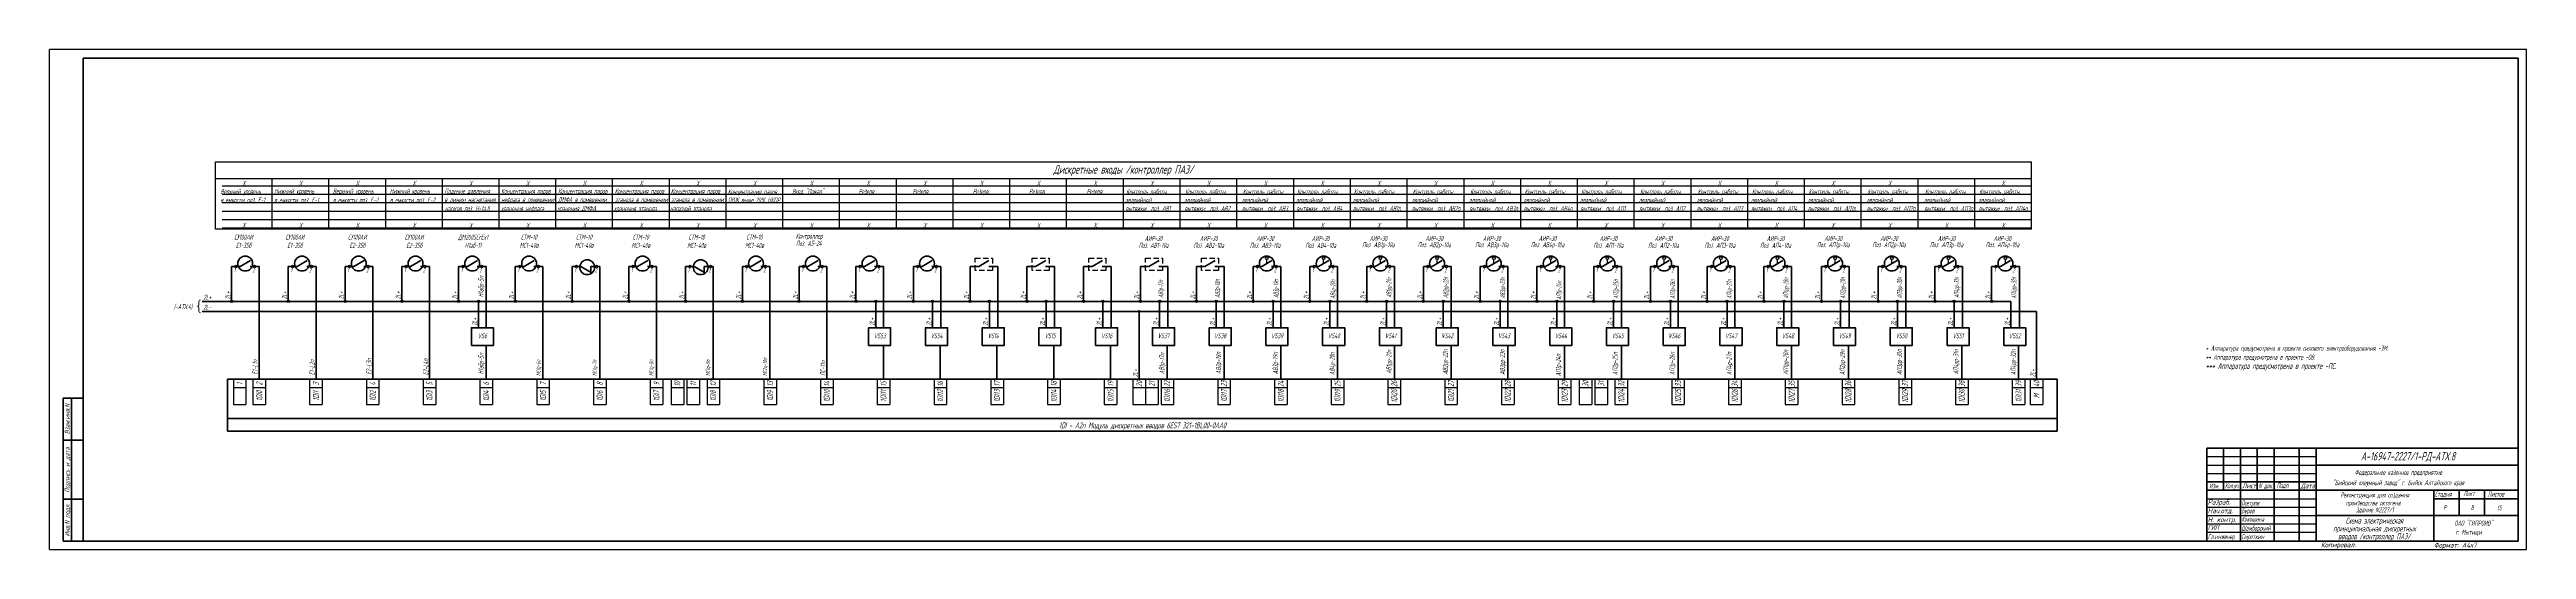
# Model space of a CAD drawing. Header units: millimetres. Extents: x -338 to 6826, y -8218 to 3153.
# Drawn here: x 2037 to 3509, y -1606 to -1309 of the extents above; entities that cross this region are included whole.
import ezdxf
from ezdxf.enums import TextEntityAlignment as Align

# ---------------------------------------------------------------- set-up
doc = ezdxf.new("R2010")
doc.units = ezdxf.units.MM
doc.linetypes.add('невидимая2', pattern=[4.7625, 3.175, -1.5875])
doc.layers.get('Defpoints').update_dxf_attribs({"color": 251})
for name, color, linetype, lineweight in [('Обводка', 6, 'Continuous', 25), ('Рамка толстая', 7, 'Continuous', 60), ('Рамка тонкая', 5, 'Continuous', 25), ('Текст_КИП', 2, 'Continuous', 25), ('Толст.рамка', 7, 'Continuous', 60), ('Тонкая', 5, 'Continuous', 20)]:
    doc.layers.add(name, color=color, linetype=linetype, lineweight=lineweight)
doc.layers.add('ТЕКСТ', color=2, linetype='Continuous')
doc.styles.add('Simplex', font='simplex.shx', dxfattribs={"width": 0.7, "oblique": 15})

msp = doc.modelspace()

# ---------------------------------------------------------------- hatches: boundary and pattern name
h = msp.add_hatch(color=256)
edge = h.paths.add_edge_path()
edge.add_arc((2145.1, -1458.8), 0.664, 0, 360)
h = msp.add_hatch(color=256)
edge = h.paths.add_edge_path()
edge.add_arc((2178.8, -1458.8), 0.664, 0, 360)
h = msp.add_hatch(color=256)
edge = h.paths.add_edge_path()
edge.add_arc((2212.6, -1458.8), 0.664, 0, 360)
h = msp.add_hatch(color=256)
edge = h.paths.add_edge_path()
edge.add_arc((2246.3, -1458.8), 0.664, 0, 360)
h = msp.add_hatch(color=256)
edge = h.paths.add_edge_path()
edge.add_arc((2280, -1458.8), 0.664, 0, 360)
h = msp.add_hatch(color=256)
edge = h.paths.add_edge_path()
edge.add_arc((2291.9, -1458.8), 0.664, 0, 360)
h = msp.add_hatch(color=256)
edge = h.paths.add_edge_path()
edge.add_arc((2313.7, -1458.8), 0.664, 0, 360)
h = msp.add_hatch(color=256)
edge = h.paths.add_edge_path()
edge.add_arc((2347.5, -1458.8), 0.664, 0, 360)
h = msp.add_hatch(color=256)
edge = h.paths.add_edge_path()
edge.add_arc((2381.2, -1458.8), 0.664, 0, 360)
h = msp.add_hatch(color=256)
edge = h.paths.add_edge_path()
edge.add_arc((2414.9, -1458.8), 0.664, 0, 360)
h = msp.add_hatch(color=256)
edge = h.paths.add_edge_path()
edge.add_arc((2448.6, -1458.8), 0.664, 0, 360)
h = msp.add_hatch(color=256)
edge = h.paths.add_edge_path()
edge.add_arc((2482.3, -1458.8), 0.664, 0, 360)
h = msp.add_hatch(color=256)
edge = h.paths.add_edge_path()
edge.add_arc((2516.1, -1458.8), 0.664, 0, 360)
h = msp.add_hatch(color=256)
edge = h.paths.add_edge_path()
edge.add_arc((2550.2, -1458.8), 0.664, 0, 360)
h = msp.add_hatch(color=256)
edge = h.paths.add_edge_path()
edge.add_arc((2684.4, -1464.8), 0.664, 0, 360)
h = msp.add_hatch(color=256)
edge = h.paths.add_edge_path()
edge.add_arc((2685.1, -1458.8), 0.664, 0, 360)
h = msp.add_hatch(color=256)
edge = h.paths.add_edge_path()
edge.add_arc((2696.5, -1458.8), 0.664, 0, 360)
h = msp.add_hatch(color=256)
edge = h.paths.add_edge_path()
edge.add_arc((2718.4, -1458.8), 0.664, 0, 360)
h = msp.add_hatch(color=256)
edge = h.paths.add_edge_path()
edge.add_arc((2730.2, -1458.8), 0.664, 0, 360)
h = msp.add_hatch(color=256)
edge = h.paths.add_edge_path()
edge.add_arc((2752.1, -1458.8), 0.664, 0, 360)
h = msp.add_hatch(color=256)
edge = h.paths.add_edge_path()
edge.add_arc((2764, -1458.8), 0.664, 0, 360)
h = msp.add_hatch(color=256)
edge = h.paths.add_edge_path()
edge.add_arc((2785.8, -1458.8), 0.664, 0, 360)
h = msp.add_hatch(color=256)
edge = h.paths.add_edge_path()
edge.add_arc((2797.7, -1458.8), 0.664, 0, 360)
h = msp.add_hatch(color=256)
edge = h.paths.add_edge_path()
edge.add_arc((2819.6, -1458.8), 0.664, 0, 360)
h = msp.add_hatch(color=256)
edge = h.paths.add_edge_path()
edge.add_arc((2831.4, -1458.8), 0.664, 0, 360)
h = msp.add_hatch(color=256)
edge = h.paths.add_edge_path()
edge.add_arc((2853.3, -1458.8), 0.664, 0, 360)
h = msp.add_hatch(color=256)
edge = h.paths.add_edge_path()
edge.add_arc((2865.1, -1458.8), 0.664, 0, 360)
h = msp.add_hatch(color=256)
edge = h.paths.add_edge_path()
edge.add_arc((2887, -1458.8), 0.664, 0, 360)
h = msp.add_hatch(color=256)
edge = h.paths.add_edge_path()
edge.add_arc((2898.9, -1458.8), 0.664, 0, 360)
h = msp.add_hatch(color=256)
edge = h.paths.add_edge_path()
edge.add_arc((2920.7, -1458.8), 0.664, 0, 360)
h = msp.add_hatch(color=256)
edge = h.paths.add_edge_path()
edge.add_arc((2932.6, -1458.8), 0.664, 0, 360)
h = msp.add_hatch(color=256)
edge = h.paths.add_edge_path()
edge.add_arc((2954.5, -1458.8), 0.664, 0, 360)
h = msp.add_hatch(color=256)
edge = h.paths.add_edge_path()
edge.add_arc((2966.3, -1458.8), 0.664, 0, 360)
h = msp.add_hatch(color=256)
edge = h.paths.add_edge_path()
edge.add_arc((2988.2, -1458.8), 0.664, 0, 360)
h = msp.add_hatch(color=256)
edge = h.paths.add_edge_path()
edge.add_arc((3000, -1458.8), 0.664, 0, 360)
h = msp.add_hatch(color=256)
edge = h.paths.add_edge_path()
edge.add_arc((3021.9, -1458.8), 0.664, 0, 360)
h = msp.add_hatch(color=256)
edge = h.paths.add_edge_path()
edge.add_arc((3033.7, -1458.8), 0.664, 0, 360)
h = msp.add_hatch(color=256)
edge = h.paths.add_edge_path()
edge.add_arc((3055.6, -1458.8), 0.664, 0, 360)
h = msp.add_hatch(color=256)
edge = h.paths.add_edge_path()
edge.add_arc((3067.5, -1458.8), 0.664, 0, 360)
h = msp.add_hatch(color=256)
edge = h.paths.add_edge_path()
edge.add_arc((3089.8, -1458.8), 0.664, 0, 360)
h = msp.add_hatch(color=256)
edge = h.paths.add_edge_path()
edge.add_arc((3101.2, -1458.8), 0.664, 0, 360)
h = msp.add_hatch(color=256)
edge = h.paths.add_edge_path()
edge.add_arc((3123.5, -1458.8), 0.664, 0, 360)
h = msp.add_hatch(color=256)
edge = h.paths.add_edge_path()
edge.add_arc((3134.9, -1458.8), 0.664, 0, 360)
h = msp.add_hatch(color=256)
edge = h.paths.add_edge_path()
edge.add_arc((3157.2, -1458.8), 0.664, 0, 360)
h = msp.add_hatch(color=256)
edge = h.paths.add_edge_path()
edge.add_arc((3168.6, -1458.8), 0.664, 0, 360)
h = msp.add_hatch(color=256)
edge = h.paths.add_edge_path()
edge.add_arc((3190.9, -1458.8), 0.664, 0, 360)
at = {"layer": 'Defpoints'}
h = msp.add_hatch(color=256, dxfattribs=at)
edge = h.paths.add_edge_path()
edge.add_arc((2527.9, -1458.8), 0.664, 0, 360)
h = msp.add_hatch(color=256, dxfattribs=at)
edge = h.paths.add_edge_path()
edge.add_arc((2561.6, -1458.8), 0.664, 0, 360)
h = msp.add_hatch(color=256, dxfattribs=at)
edge = h.paths.add_edge_path()
edge.add_arc((2583.9, -1458.8), 0.664, 0, 360)
h = msp.add_hatch(color=256, dxfattribs=at)
edge = h.paths.add_edge_path()
edge.add_arc((2595.4, -1458.8), 0.664, 0, 360)
h = msp.add_hatch(color=256, dxfattribs=at)
edge = h.paths.add_edge_path()
edge.add_arc((2617.7, -1458.8), 0.664, 0, 360)
h = msp.add_hatch(color=256, dxfattribs=at)
edge = h.paths.add_edge_path()
edge.add_arc((2629.1, -1458.8), 0.664, 0, 360)
h = msp.add_hatch(color=256, dxfattribs=at)
edge = h.paths.add_edge_path()
edge.add_arc((2651.4, -1458.8), 0.664, 0, 360)
h = msp.add_hatch(color=256, dxfattribs=at)
edge = h.paths.add_edge_path()
edge.add_arc((2662.8, -1458.8), 0.664, 0, 360)

# ---------------------------------------------------------------- linework, layer by layer
at = {"lineweight": 40}
for p, q in [((2145.1, -1438.1), (2145.1, -1458.8)), ((2147.1, -1438.1), (2145.1, -1438.1)), ((2150.3, -1438.1), (2148.3, -1438.1)), ((2150.3, -1438.1), (2156.3, -1434.6)), ((2158.3, -1438.1), (2156.1, -1438.1)), ((2161.5, -1438.1), (2159.4, -1438.1)), ((2161.5, -1438.1), (2161.5, -1486.8)), ((2178.8, -1438.1), (2178.8, -1458.8)), ((2180.8, -1438.1), (2178.8, -1438.1)), ((2184, -1438.1), (2182, -1438.1)), ((2184, -1438.1), (2190.1, -1434.6)), ((2192, -1438.1), (2189.9, -1438.1)), ((2195.3, -1438.1), (2193.1, -1438.1)), ((2195.3, -1438.1), (2195.3, -1487.7)), ((2212.6, -1438.1), (2212.6, -1458.8)), ((2214.6, -1438.1), (2212.6, -1438.1)), ((2217.7, -1438.1), (2215.7, -1438.1)), ((2217.7, -1438.1), (2223.8, -1434.6)), ((2225.7, -1438.1), (2223.6, -1438.1)), ((2229, -1438.1), (2226.9, -1438.1)), ((2229, -1438.1), (2229, -1489)), ((2246.3, -1438.1), (2246.3, -1458.8)), ((2248.3, -1438.1), (2246.3, -1438.1)), ((2251.4, -1438.1), (2249.4, -1438.1)), ((2251.4, -1438.1), (2257.5, -1434.6)), ((2259.4, -1438.1), (2257.3, -1438.1)), ((2262.7, -1438.1), (2260.6, -1438.1)), ((2262.7, -1438.1), (2262.7, -1488.1)), ((2280, -1438.1), (2280, -1458.8)), ((2282, -1438.1), (2280, -1438.1)), ((2285.2, -1438.1), (2283.2, -1438.1)), ((2285.2, -1438.1), (2291.2, -1434.6)), ((2293.2, -1438.1), (2291, -1438.1)), ((2296.4, -1438.1), (2294.3, -1438.1)), ((2296.4, -1438.1), (2296.4, -1474.5)), ((2313.7, -1438.1), (2313.7, -1458.8)), ((2315.7, -1438.1), (2313.7, -1438.1)), ((2318.9, -1438.1), (2316.9, -1438.1)), ((2318.9, -1438.1), (2324.9, -1434.6)), ((2326.9, -1438.1), (2324.8, -1438.1)), ((2330.1, -1438.1), (2328, -1438.1)), ((2330.1, -1438.1), (2330.1, -1474.5)), ((2347.5, -1438.1), (2347.5, -1458.8)), ((2349.5, -1438.1), (2347.5, -1438.1)), ((2352.6, -1438.1), (2350.6, -1438.1)), ((2352.6, -1438.1), (2358.7, -1441.6)), ((2361.4, -1438.1), (2358.5, -1438.1)), ((2358.5, -1438.1), (2358.5, -1441.8)), ((2363.9, -1438.1), (2362.6, -1438.1)), ((2363.9, -1438.1), (2363.9, -1474.5)), ((2381.2, -1438.1), (2381.2, -1458.8)), ((2383.2, -1438.1), (2381.2, -1438.1)), ((2386.3, -1438.1), (2384.3, -1438.1)), ((2386.3, -1438.1), (2392.4, -1434.6)), ((2394.3, -1438.1), (2392.2, -1438.1)), ((2397.6, -1438.1), (2395.5, -1438.1)), ((2397.6, -1438.1), (2397.6, -1474.5)), ((2414.9, -1438.1), (2414.9, -1458.8)), ((2416.9, -1438.1), (2414.9, -1438.1)), ((2420, -1438.1), (2418, -1438.1)), ((2420, -1438.1), (2426.1, -1441.6)), ((2429.1, -1438.1), (2425.9, -1438.1)), ((2425.9, -1438.1), (2425.9, -1441.8)), ((2431.3, -1438.1), (2430.3, -1438.1)), ((2431.3, -1438.1), (2431.3, -1474.5)), ((2448.6, -1438.1), (2448.6, -1458.8)), ((2450.6, -1438.1), (2448.6, -1438.1)), ((2453.8, -1438.1), (2451.8, -1438.1)), ((2453.8, -1438.1), (2459.8, -1434.6)), ((2461.8, -1438.1), (2459.6, -1438.1)), ((2465, -1438.1), (2462.9, -1438.1)), ((2465, -1438.1), (2465, -1474.5)), ((2482.3, -1438.1), (2482.3, -1458.8)), ((2484.3, -1438.1), (2482.3, -1438.1)), ((2487.5, -1438.1), (2485.5, -1438.1)), ((2487.5, -1438.1), (2493.6, -1434.6)), ((2495.5, -1438.1), (2493.4, -1438.1)), ((2498.8, -1438.1), (2496.6, -1438.1)), ((2498.8, -1438.1), (2498.8, -1485)), ((2685.1, -1438.1), (2685.1, -1458.8)), ((2690.2, -1438.1), (2685.1, -1438.1)), ((2690.2, -1438.1), (2696.3, -1434.6)), ((2701.5, -1438.1), (2696.1, -1438.1)), ((2701.5, -1438.1), (2701.5, -1474.5)), ((2718.4, -1438.1), (2718.4, -1458.8)), ((2723.5, -1438.1), (2718.4, -1438.1)), ((2723.5, -1438.1), (2729.6, -1434.6)), ((2734.8, -1438.1), (2729.4, -1438.1)), ((2734.8, -1438.1), (2734.8, -1474.5)), ((2752.1, -1438.1), (2752.1, -1458.8)), ((2754.1, -1438.1), (2752.1, -1438.1)), ((2757.3, -1438.1), (2755.3, -1438.1)), ((2757.3, -1438.1), (2763.3, -1434.6)), ((2765.3, -1438.1), (2763.1, -1438.1)), ((2768.5, -1438.1), (2766.4, -1438.1)), ((2768.5, -1438.1), (2768.5, -1474.5)), ((2785.8, -1438.1), (2785.8, -1458.8)), ((2787.8, -1438.1), (2785.8, -1438.1)), ((2791, -1438.1), (2789, -1438.1)), ((2791, -1438.1), (2797.1, -1434.6)), ((2799, -1438.1), (2796.9, -1438.1)), ((2802.3, -1438.1), (2800.1, -1438.1)), ((2802.3, -1438.1), (2802.3, -1474.5)), ((2819.6, -1438.1), (2819.6, -1458.8)), ((2821.6, -1438.1), (2819.6, -1438.1)), ((2824.7, -1438.1), (2822.7, -1438.1)), ((2824.7, -1438.1), (2830.8, -1434.6)), ((2832.7, -1438.1), (2830.6, -1438.1)), ((2836, -1438.1), (2833.9, -1438.1)), ((2836, -1438.1), (2836, -1474.5)), ((2853.3, -1438.1), (2853.3, -1458.8)), ((2855.3, -1438.1), (2853.3, -1438.1)), ((2858.4, -1438.1), (2856.4, -1438.1)), ((2858.4, -1438.1), (2864.5, -1434.6)), ((2866.4, -1438.1), (2864.3, -1438.1)), ((2869.7, -1438.1), (2867.6, -1438.1)), ((2869.7, -1438.1), (2869.7, -1474.5)), ((2887, -1438.1), (2887, -1458.8)), ((2889, -1438.1), (2887, -1438.1)), ((2892.2, -1438.1), (2890.2, -1438.1)), ((2892.2, -1438.1), (2898.2, -1434.6)), ((2900.2, -1438.1), (2898, -1438.1)), ((2903.4, -1438.1), (2901.3, -1438.1)), ((2903.4, -1438.1), (2903.4, -1474.5)), ((2920.7, -1438.1), (2920.7, -1458.8)), ((2922.7, -1438.1), (2920.7, -1438.1)), ((2925.9, -1438.1), (2923.9, -1438.1)), ((2925.9, -1438.1), (2931.9, -1434.6)), ((2933.9, -1438.1), (2931.8, -1438.1)), ((2937.1, -1438.1), (2935, -1438.1)), ((2937.1, -1438.1), (2937.1, -1474.5)), ((2954.5, -1438.1), (2954.5, -1458.8)), ((2956.5, -1438.1), (2954.5, -1438.1)), ((2959.6, -1438.1), (2957.6, -1438.1)), ((2959.6, -1438.1), (2965.7, -1434.6)), ((2967.6, -1438.1), (2965.5, -1438.1)), ((2970.9, -1438.1), (2968.7, -1438.1)), ((2970.9, -1438.1), (2970.9, -1474.5)), ((2988.2, -1438.1), (2988.2, -1458.8)), ((2990.2, -1438.1), (2988.2, -1438.1)), ((2993.3, -1438.1), (2991.3, -1438.1)), ((2993.3, -1438.1), (2999.4, -1434.6)), ((3001.3, -1438.1), (2999.2, -1438.1)), ((3004.6, -1438.1), (3002.5, -1438.1)), ((3004.6, -1438.1), (3004.6, -1474.5)), ((3021.9, -1438.1), (3021.9, -1458.8)), ((3023.9, -1438.1), (3021.9, -1438.1)), ((3027, -1438.1), (3025, -1438.1)), ((3027, -1438.1), (3033.1, -1434.6)), ((3035, -1438.1), (3032.9, -1438.1)), ((3038.3, -1438.1), (3036.2, -1438.1)), ((3038.3, -1438.1), (3038.3, -1474.5)), ((3055.6, -1438.1), (3055.6, -1458.8)), ((3057.6, -1438.1), (3055.6, -1438.1)), ((3060.8, -1438.1), (3058.8, -1438.1)), ((3060.8, -1438.1), (3066.8, -1434.6)), ((3068.8, -1438.1), (3066.6, -1438.1)), ((3072, -1438.1), (3069.9, -1438.1)), ((3072, -1438.1), (3072, -1474.5)), ((3089.8, -1438.1), (3089.8, -1458.8)), ((3091.8, -1438.1), (3089.8, -1438.1)), ((3094.9, -1438.1), (3092.9, -1438.1)), ((3094.9, -1438.1), (3101, -1434.6)), ((3102.9, -1438.1), (3100.8, -1438.1)), ((3106.2, -1438.1), (3104.1, -1438.1)), ((3106.2, -1438.1), (3106.2, -1474.5)), ((3123.5, -1438.1), (3123.5, -1458.8)), ((3125.5, -1438.1), (3123.5, -1438.1)), ((3128.6, -1438.1), (3126.6, -1438.1)), ((3128.6, -1438.1), (3134.7, -1434.6)), ((3136.6, -1438.1), (3134.5, -1438.1)), ((3139.9, -1438.1), (3137.8, -1438.1)), ((3139.9, -1438.1), (3139.9, -1474.5)), ((3157.2, -1438.1), (3157.2, -1458.8)), ((3159.2, -1438.1), (3157.2, -1438.1)), ((3162.4, -1438.1), (3160.4, -1438.1)), ((3162.4, -1438.1), (3168.4, -1434.6)), ((3170.4, -1438.1), (3168.2, -1438.1)), ((3173.6, -1438.1), (3171.5, -1438.1)), ((3173.6, -1438.1), (3173.6, -1474.5)), ((3190.9, -1438.1), (3190.9, -1458.8)), ((3192.9, -1438.1), (3190.9, -1438.1)), ((3196.1, -1438.1), (3194.1, -1438.1)), ((3196.1, -1438.1), (3202.1, -1434.6)), ((3204.1, -1438.1), (3202, -1438.1)), ((3207.4, -1438.1), (3205.2, -1438.1)), ((3207.4, -1438.1), (3207.4, -1474.5)), ((2127.7, -1458.8), (3202.4, -1458.8)), ((2127.7, -1464.8), (3217.6, -1464.8)), ((2291.9, -1458.8), (2291.9, -1474.5)), ((2684.4, -1464.8), (2684.4, -1505)), ((2696.5, -1458.8), (2696.5, -1474.5)), ((2730.2, -1458.8), (2730.2, -1474.5)), ((2764, -1458.8), (2764, -1474.5)), ((2797.7, -1458.8), (2797.7, -1474.5)), ((2831.4, -1458.8), (2831.4, -1474.5)), ((2865.1, -1458.8), (2865.1, -1474.5)), ((2898.9, -1458.8), (2898.9, -1474.5)), ((2932.6, -1458.8), (2932.6, -1474.5)), ((2966.3, -1458.8), (2966.3, -1474.5)), ((3000, -1458.8), (3000, -1474.5)), ((3033.7, -1458.8), (3033.7, -1474.5)), ((3067.5, -1458.8), (3067.5, -1474.5)), ((3101.2, -1458.8), (3101.2, -1474.5)), ((3134.9, -1458.8), (3134.9, -1474.5)), ((3168.6, -1458.8), (3168.6, -1474.5)), ((3202.4, -1458.8), (3202.4, -1474.5)), ((3217.6, -1464.8), (3217.6, -1505)), ((2161.5, -1485), (2161.5, -1505)), ((2195.3, -1485), (2195.3, -1505)), ((2229, -1485), (2229, -1505)), ((2262.7, -1485), (2262.7, -1505)), ((2296.4, -1485), (2296.4, -1505)), ((2330.1, -1473.5), (2330.1, -1505)), ((2363.9, -1473.2), (2363.9, -1505)), ((2397.6, -1472.3), (2397.6, -1505)), ((2431.3, -1473.2), (2431.3, -1505)), ((2465, -1473), (2465, -1505)), ((2498.8, -1485), (2498.8, -1505)), ((2701.1, -1485), (2701.1, -1505)), ((2734.8, -1485), (2734.8, -1505)), ((2768.5, -1485), (2768.5, -1505)), ((2802.3, -1485), (2802.3, -1505)), ((2836, -1485), (2836, -1505)), ((2869.7, -1485), (2869.7, -1505)), ((2903.4, -1485), (2903.4, -1505)), ((2937.1, -1485), (2937.1, -1505)), ((2970.9, -1485), (2970.9, -1505)), ((3004.6, -1485), (3004.6, -1505)), ((3038.3, -1485), (3038.3, -1505)), ((3072, -1485), (3072, -1505)), ((3105.8, -1485), (3105.8, -1505)), ((3139.5, -1485), (3139.5, -1505)), ((3139.5, -1485), (3139.5, -1505)), ((3173.2, -1485), (3173.2, -1505)), ((3206.9, -1485), (3206.9, -1505)), ((2142.7, -1505), (2142.7, -1535.8)), ((2142.7, -1505), (3229.9, -1505)), ((3229.9, -1505), (3229.9, -1535.8)), ((2142.7, -1528.3), (3229.9, -1528.3)), ((2142.7, -1535.8), (3229.9, -1535.8))]:
    msp.add_line(p, q, dxfattribs=at)
for p, q in [((2760.2, -1436.3), (2760.2, -1433.9)), ((2794, -1436.3), (2794, -1433.9)), ((2827.7, -1436.3), (2827.7, -1433.9)), ((2861.4, -1436.3), (2861.4, -1433.9)), ((2895.1, -1436.3), (2895.1, -1433.9)), ((2928.9, -1436.3), (2928.9, -1433.9)), ((2962.6, -1436.3), (2962.6, -1433.9)), ((2996.3, -1436.3), (2996.3, -1433.9)), ((3030, -1436.3), (3030, -1433.9)), ((3063.7, -1436.3), (3063.7, -1433.9)), ((3097.9, -1436.3), (3097.9, -1433.9)), ((3131.6, -1436.3), (3131.6, -1433.9)), ((3165.3, -1436.3), (3165.3, -1433.9)), ((3199.1, -1436.3), (3199.1, -1433.9))]:
    msp.add_line(p, q)
at = {"lineweight": 30}
for p, q in [((2146.2, -1505), (2146.2, -1520.1)), ((2146.2, -1510), (2153.6, -1510)), ((2153.6, -1505), (2153.6, -1520.1)), ((2157.8, -1505), (2157.8, -1520.1)), ((2157.8, -1510), (2165.3, -1510)), ((2165.3, -1505), (2165.3, -1520.1)), ((2191.5, -1505), (2191.5, -1520.1)), ((2191.5, -1510), (2199, -1510)), ((2199, -1505), (2199, -1520.1)), ((2225.2, -1505), (2225.2, -1520.1)), ((2225.2, -1510), (2232.7, -1510)), ((2232.7, -1505), (2232.7, -1520.1)), ((2259, -1505), (2259, -1520.1)), ((2259, -1510), (2266.4, -1510)), ((2266.4, -1505), (2266.4, -1520.1)), ((2292.7, -1505), (2292.7, -1520.1)), ((2292.7, -1510), (2300.2, -1510)), ((2300.2, -1505), (2300.2, -1520.1)), ((2326.4, -1505), (2326.4, -1520.1)), ((2326.4, -1510), (2333.9, -1510)), ((2333.9, -1505), (2333.9, -1520.1)), ((2360.1, -1505), (2360.1, -1520.1)), ((2360.1, -1510), (2367.6, -1510)), ((2367.6, -1505), (2367.6, -1520.1)), ((2393.9, -1505), (2393.9, -1520.1)), ((2393.9, -1510), (2401.3, -1510)), ((2401.3, -1505), (2401.3, -1520.1)), ((2406.3, -1505), (2406.3, -1520.1)), ((2406.3, -1510), (2413.8, -1510)), ((2413.8, -1505), (2413.8, -1520.1)), ((2415.7, -1505), (2415.7, -1520.1)), ((2415.7, -1510), (2423.1, -1510)), ((2423.1, -1505), (2423.1, -1520.1)), ((2427.6, -1505), (2427.6, -1520.1)), ((2427.6, -1510), (2435, -1510)), ((2435, -1505), (2435, -1520.1)), ((2461.3, -1505), (2461.3, -1520.1)), ((2461.3, -1510), (2468.8, -1510)), ((2468.8, -1505), (2468.8, -1520.1)), ((2495, -1505), (2495, -1520.1)), ((2495, -1510), (2502.5, -1510)), ((2502.5, -1505), (2502.5, -1520.1)), ((2528.7, -1505), (2528.7, -1520.1)), ((2528.7, -1510), (2536.2, -1510)), ((2536.2, -1505), (2536.2, -1520.1)), ((2562.5, -1505), (2562.5, -1520.1)), ((2562.5, -1510), (2569.9, -1510)), ((2569.9, -1505), (2569.9, -1520.1)), ((2596.2, -1505), (2596.2, -1520.1)), ((2596.2, -1510), (2603.7, -1510)), ((2603.7, -1505), (2603.7, -1520.1)), ((2629.9, -1505), (2629.9, -1520.1)), ((2629.9, -1510), (2637.4, -1510)), ((2637.4, -1505), (2637.4, -1520.1)), ((2663.6, -1505), (2663.6, -1520.1)), ((2663.6, -1510), (2671.1, -1510)), ((2671.1, -1505), (2671.1, -1520.1)), ((2680.7, -1505), (2680.7, -1520.1)), ((2680.7, -1510), (2688.1, -1510)), ((2688.1, -1505), (2688.1, -1520.1)), ((2688.1, -1510), (2695.6, -1510)), ((2695.6, -1505), (2695.6, -1520.1)), ((2697.4, -1505), (2697.4, -1520.1)), ((2697.4, -1510), (2704.8, -1510)), ((2704.8, -1505), (2704.8, -1520.1)), ((2731.1, -1505), (2731.1, -1520.1)), ((2731.1, -1510), (2738.5, -1510)), ((2738.5, -1505), (2738.5, -1520.1)), ((2764.8, -1505), (2764.8, -1520.1)), ((2764.8, -1510), (2772.3, -1510)), ((2772.3, -1505), (2772.3, -1520.1)), ((2798.5, -1505), (2798.5, -1520.1)), ((2798.5, -1510), (2806, -1510)), ((2806, -1505), (2806, -1520.1)), ((2832.2, -1505), (2832.2, -1520.1)), ((2832.2, -1510), (2839.7, -1510)), ((2839.7, -1505), (2839.7, -1520.1)), ((2866, -1505), (2866, -1520.1)), ((2866, -1510), (2873.4, -1510)), ((2873.4, -1505), (2873.4, -1520.1)), ((2899.7, -1505), (2899.7, -1520.1)), ((2899.7, -1510), (2907.2, -1510)), ((2907.2, -1505), (2907.2, -1520.1)), ((2933.4, -1505), (2933.4, -1520.1)), ((2933.4, -1510), (2940.9, -1510)), ((2940.9, -1505), (2940.9, -1520.1)), ((2945.8, -1505), (2945.8, -1520.1)), ((2945.8, -1510), (2953.3, -1510)), ((2953.3, -1505), (2953.3, -1520.1)), ((2955.2, -1505), (2955.2, -1520.1)), ((2955.2, -1510), (2962.7, -1510)), ((2962.7, -1505), (2962.7, -1520.1)), ((2967.1, -1505), (2967.1, -1520.1)), ((2967.1, -1510), (2974.6, -1510)), ((2974.6, -1505), (2974.6, -1520.1)), ((3000.9, -1505), (3000.9, -1520.1)), ((3000.9, -1510), (3008.3, -1510)), ((3008.3, -1505), (3008.3, -1520.1)), ((3034.6, -1505), (3034.6, -1520.1)), ((3034.6, -1510), (3042, -1510)), ((3042, -1505), (3042, -1520.1)), ((3068.3, -1505), (3068.3, -1520.1)), ((3068.3, -1510), (3075.8, -1510)), ((3075.8, -1505), (3075.8, -1520.1)), ((3102, -1505), (3102, -1520.1)), ((3102, -1510), (3109.5, -1510)), ((3109.5, -1505), (3109.5, -1520.1)), ((3135.7, -1505), (3135.7, -1520.1)), ((3135.7, -1510), (3143.2, -1510)), ((3143.2, -1505), (3143.2, -1520.1)), ((3169.5, -1505), (3169.5, -1520.1)), ((3169.5, -1510), (3176.9, -1510)), ((3176.9, -1505), (3176.9, -1520.1)), ((3203.2, -1505), (3203.2, -1520.1)), ((3203.2, -1510), (3210.7, -1510)), ((3210.7, -1505), (3210.7, -1520.1)), ((3213.9, -1505), (3213.9, -1520.1)), ((3213.9, -1510), (3221.4, -1510)), ((3221.4, -1505), (3221.4, -1520.1)), ((2146.2, -1520.1), (2153.6, -1520.1)), ((2157.8, -1520.1), (2165.3, -1520.1)), ((2191.5, -1520.1), (2199, -1520.1)), ((2225.2, -1520.1), (2232.7, -1520.1)), ((2259, -1520.1), (2266.4, -1520.1)), ((2292.7, -1520.1), (2300.2, -1520.1)), ((2326.4, -1520.1), (2333.9, -1520.1)), ((2360.1, -1520.1), (2367.6, -1520.1)), ((2393.9, -1520.1), (2401.3, -1520.1)), ((2406.3, -1520.1), (2413.8, -1520.1)), ((2415.7, -1520.1), (2423.1, -1520.1)), ((2427.6, -1520.1), (2435, -1520.1)), ((2461.3, -1520.1), (2468.8, -1520.1)), ((2495, -1520.1), (2502.5, -1520.1)), ((2528.7, -1520.1), (2536.2, -1520.1)), ((2562.5, -1520.1), (2569.9, -1520.1)), ((2596.2, -1520.1), (2603.7, -1520.1)), ((2629.9, -1520.1), (2637.4, -1520.1)), ((2663.6, -1520.1), (2671.1, -1520.1)), ((2680.7, -1520.1), (2688.1, -1520.1)), ((2688.1, -1520.1), (2695.6, -1520.1)), ((2697.4, -1520.1), (2704.8, -1520.1)), ((2731.1, -1520.1), (2738.5, -1520.1)), ((2764.8, -1520.1), (2772.3, -1520.1)), ((2798.5, -1520.1), (2806, -1520.1)), ((2832.2, -1520.1), (2839.7, -1520.1)), ((2866, -1520.1), (2873.4, -1520.1)), ((2899.7, -1520.1), (2907.2, -1520.1)), ((2933.4, -1520.1), (2940.9, -1520.1)), ((2945.8, -1520.1), (2953.3, -1520.1)), ((2955.2, -1520.1), (2962.7, -1520.1)), ((2967.1, -1520.1), (2974.6, -1520.1)), ((3000.9, -1520.1), (3008.3, -1520.1)), ((3034.6, -1520.1), (3042, -1520.1)), ((3068.3, -1520.1), (3075.8, -1520.1)), ((3102, -1520.1), (3109.5, -1520.1)), ((3135.7, -1520.1), (3143.2, -1520.1)), ((3169.5, -1520.1), (3176.9, -1520.1)), ((3203.2, -1520.1), (3210.7, -1520.1)), ((3213.9, -1520.1), (3221.4, -1520.1))]:
    msp.add_line(p, q, dxfattribs=at)
at = {"lineweight": 60}
msp.add_line((3503.7, -1546.2), (3503.7, -1601.2), dxfattribs=at)
at = {"linetype": 'невидимая2'}
for points in [[(2688.2, -1433.1), (2698.3, -1433.1), (2698.3, -1440.4), (2688.2, -1440.4)], [(2721.5, -1433.1), (2731.6, -1433.1), (2731.6, -1440.4), (2721.5, -1440.4)]]:
    msp.add_lwpolyline(points, close=True, dxfattribs=at)
at = {"lineweight": 40}
for points in [[(2287.6, -1485), (2287.6, -1474.5), (2300.7, -1474.5), (2300.7, -1485)], [(2692.3, -1485), (2692.3, -1474.5), (2705.4, -1474.5), (2705.4, -1485)], [(2726, -1485), (2726, -1474.5), (2739.1, -1474.5), (2739.1, -1485)], [(2759.7, -1485), (2759.7, -1474.5), (2772.8, -1474.5), (2772.8, -1485)], [(2793.4, -1485), (2793.4, -1474.5), (2806.5, -1474.5), (2806.5, -1485)], [(2827.1, -1485), (2827.1, -1474.5), (2840.2, -1474.5), (2840.2, -1485)], [(2860.9, -1485), (2860.9, -1474.5), (2874, -1474.5), (2874, -1485)], [(2894.6, -1485), (2894.6, -1474.5), (2907.7, -1474.5), (2907.7, -1485)], [(2928.3, -1485), (2928.3, -1474.5), (2941.4, -1474.5), (2941.4, -1485)], [(2962, -1485), (2962, -1474.5), (2975.1, -1474.5), (2975.1, -1485)], [(2995.8, -1485), (2995.8, -1474.5), (3008.9, -1474.5), (3008.9, -1485)], [(3029.5, -1485), (3029.5, -1474.5), (3042.6, -1474.5), (3042.6, -1485)], [(3063.2, -1485), (3063.2, -1474.5), (3076.3, -1474.5), (3076.3, -1485)], [(3096.9, -1485), (3096.9, -1474.5), (3110, -1474.5), (3110, -1485)], [(3130.6, -1485), (3130.6, -1474.5), (3143.7, -1474.5), (3143.7, -1485)], [(3164.4, -1485), (3164.4, -1474.5), (3177.5, -1474.5), (3177.5, -1485)], [(3198.1, -1485), (3198.1, -1474.5), (3211.2, -1474.5), (3211.2, -1485)]]:
    msp.add_lwpolyline(points, close=True, dxfattribs=at)
for centre, radius in [((2147.7, -1438.1), 0.573), ((2153.2, -1436.3), 4.41), ((2158.8, -1438.1), 0.573), ((2181.4, -1438.1), 0.573), ((2187, -1436.3), 4.41), ((2192.6, -1438.1), 0.573), ((2215.1, -1438.1), 0.573), ((2220.7, -1436.3), 4.41), ((2226.3, -1438.1), 0.573), ((2248.9, -1438.1), 0.573), ((2254.4, -1436.3), 4.41), ((2260, -1438.1), 0.573), ((2282.6, -1438.1), 0.573), ((2288.1, -1436.3), 4.41), ((2293.7, -1438.1), 0.573), ((2316.3, -1438.1), 0.573), ((2321.9, -1436.3), 4.41), ((2327.5, -1438.1), 0.573), ((2350, -1438.1), 0.573), ((2356.4, -1438.5), 4.41), ((2362, -1438.1), 0.573), ((2383.7, -1438.1), 0.573), ((2389.3, -1436.3), 4.41), ((2394.9, -1438.1), 0.573), ((2417.5, -1438.1), 0.573), ((2423.8, -1438.5), 4.41), ((2429.7, -1438.1), 0.573), ((2451.2, -1438.1), 0.573), ((2456.7, -1436.3), 4.41), ((2462.3, -1438.1), 0.573), ((2484.9, -1438.1), 0.573), ((2490.5, -1436.3), 4.41), ((2496.1, -1438.1), 0.573), ((2754.7, -1438.1), 0.573), ((2760.2, -1436.3), 4.41), ((2765.8, -1438.1), 0.573), ((2788.4, -1438.1), 0.573), ((2794, -1436.3), 4.41), ((2799.6, -1438.1), 0.573), ((2822.1, -1438.1), 0.573), ((2827.7, -1436.3), 4.41), ((2833.3, -1438.1), 0.573), ((2855.9, -1438.1), 0.573), ((2861.4, -1436.3), 4.41), ((2867, -1438.1), 0.573), ((2889.6, -1438.1), 0.573), ((2895.1, -1436.3), 4.41), ((2900.7, -1438.1), 0.573), ((2923.3, -1438.1), 0.573), ((2928.9, -1436.3), 4.41), ((2934.5, -1438.1), 0.573), ((2957, -1438.1), 0.573), ((2962.6, -1436.3), 4.41), ((2968.2, -1438.1), 0.573), ((2990.7, -1438.1), 0.573), ((2996.3, -1436.3), 4.41), ((3001.9, -1438.1), 0.573), ((3024.5, -1438.1), 0.573), ((3030, -1436.3), 4.41), ((3035.6, -1438.1), 0.573), ((3058.2, -1438.1), 0.573), ((3063.7, -1436.3), 4.41), ((3069.3, -1438.1), 0.573), ((3092.3, -1438.1), 0.573), ((3097.9, -1436.3), 4.41), ((3103.5, -1438.1), 0.573), ((3126.1, -1438.1), 0.573), ((3131.6, -1436.3), 4.41), ((3137.2, -1438.1), 0.573), ((3159.8, -1438.1), 0.573), ((3165.3, -1436.3), 4.41), ((3170.9, -1438.1), 0.573), ((3193.5, -1438.1), 0.573), ((3199.1, -1436.3), 4.41), ((3204.7, -1438.1), 0.573)]:
    msp.add_circle(centre, radius, dxfattribs=at)
for centre, radius in [((2760.2, -1433.1), 0.75), ((2794, -1433.1), 0.75), ((2827.7, -1433.1), 0.75), ((2861.4, -1433.1), 0.75), ((2895.1, -1433.1), 0.75), ((2928.9, -1433.1), 0.75), ((2962.6, -1433.1), 0.75), ((2996.3, -1433.1), 0.75), ((3030, -1433.1), 0.75), ((3063.7, -1433.1), 0.75), ((3097.9, -1433.1), 0.75), ((3131.6, -1433.1), 0.75), ((3165.3, -1433.1), 0.75), ((3199.1, -1433.1), 0.75), ((2145.1, -1458.8), 0.664), ((2178.8, -1458.8), 0.664), ((2212.6, -1458.8), 0.664), ((2246.3, -1458.8), 0.664), ((2280, -1458.8), 0.664), ((2291.9, -1458.8), 0.664), ((2313.7, -1458.8), 0.664), ((2347.5, -1458.8), 0.664), ((2381.2, -1458.8), 0.664), ((2414.9, -1458.8), 0.664), ((2448.6, -1458.8), 0.664), ((2482.3, -1458.8), 0.664), ((2516.1, -1458.8), 0.664), ((2550.2, -1458.8), 0.664), ((2684.4, -1464.8), 0.664), ((2685.1, -1458.8), 0.664), ((2696.5, -1458.8), 0.664), ((2718.4, -1458.8), 0.664), ((2730.2, -1458.8), 0.664), ((2752.1, -1458.8), 0.664), ((2764, -1458.8), 0.664), ((2785.8, -1458.8), 0.664), ((2797.7, -1458.8), 0.664), ((2819.6, -1458.8), 0.664), ((2831.4, -1458.8), 0.664), ((2853.3, -1458.8), 0.664), ((2865.1, -1458.8), 0.664), ((2887, -1458.8), 0.664), ((2898.9, -1458.8), 0.664), ((2920.7, -1458.8), 0.664), ((2932.6, -1458.8), 0.664), ((2954.5, -1458.8), 0.664), ((2966.3, -1458.8), 0.664), ((2988.2, -1458.8), 0.664), ((3000, -1458.8), 0.664), ((3021.9, -1458.8), 0.664), ((3033.7, -1458.8), 0.664), ((3055.6, -1458.8), 0.664), ((3067.5, -1458.8), 0.664), ((3089.8, -1458.8), 0.664), ((3101.2, -1458.8), 0.664), ((3123.5, -1458.8), 0.664), ((3134.9, -1458.8), 0.664), ((3157.2, -1458.8), 0.664), ((3168.6, -1458.8), 0.664), ((3190.9, -1458.8), 0.664)]:
    msp.add_circle(centre, radius)
at = {"layer": 'Defpoints'}
for p, q in [((2139.6, -1390.1), (3214.6, -1390.1)), ((2139.6, -1395.1), (3214.6, -1395.1)), ((2139.6, -1400.1), (3214.6, -1400.1)), ((2139.6, -1405.1), (3214.6, -1405.1)), ((2139.6, -1410.1), (3214.6, -1410.1)), ((2139.6, -1415.1), (3214.6, -1415.1))]:
    msp.add_line(p, q, dxfattribs=at)
at = {"layer": 'Defpoints', "lineweight": 40}
for p, q in [((2516.1, -1438.1), (2516.1, -1458.8)), ((2518.1, -1438.1), (2516.1, -1438.1)), ((2521.2, -1438.1), (2519.2, -1438.1)), ((2521.2, -1438.1), (2527.3, -1434.6)), ((2529.2, -1438.1), (2527.1, -1438.1)), ((2532.5, -1438.1), (2530.4, -1438.1)), ((2532.5, -1438.1), (2532.5, -1474.5)), ((2550.2, -1438.1), (2550.2, -1458.8)), ((2552.2, -1438.1), (2550.2, -1438.1)), ((2555.4, -1438.1), (2553.4, -1438.1)), ((2555.4, -1438.1), (2561.4, -1434.6)), ((2563.4, -1438.1), (2561.2, -1438.1)), ((2566.6, -1438.1), (2564.5, -1438.1)), ((2566.6, -1438.1), (2566.6, -1474.5)), ((2589.1, -1438.1), (2583.9, -1438.1)), ((2583.9, -1438.1), (2583.9, -1458.8)), ((2589.1, -1438.1), (2595.1, -1434.6)), ((2600.4, -1438.1), (2595, -1438.1)), ((2600.4, -1438.1), (2600.4, -1474.5)), ((2617.7, -1438.1), (2617.7, -1458.8)), ((2622.8, -1438.1), (2617.7, -1438.1)), ((2622.8, -1438.1), (2628.9, -1434.6)), ((2634.1, -1438.1), (2628.7, -1438.1)), ((2634.1, -1438.1), (2634.1, -1474.5)), ((2651.4, -1438.1), (2651.4, -1458.8)), ((2656.5, -1438.1), (2651.4, -1438.1)), ((2656.5, -1438.1), (2662.6, -1434.6)), ((2667.8, -1438.1), (2662.4, -1438.1)), ((2667.8, -1438.1), (2667.8, -1474.5)), ((2527.9, -1458.8), (2527.9, -1474.5)), ((2561.6, -1458.8), (2561.6, -1474.5)), ((2595.4, -1458.8), (2595.4, -1474.5)), ((2629.1, -1458.8), (2629.1, -1474.5)), ((2662.8, -1458.8), (2662.8, -1474.5)), ((2532.5, -1485), (2532.5, -1505)), ((2566.2, -1485), (2566.2, -1505)), ((2599.9, -1485), (2599.9, -1505)), ((2633.6, -1485), (2633.6, -1505)), ((2667.4, -1485), (2667.4, -1505))]:
    msp.add_line(p, q, dxfattribs=at)
at = {"layer": 'Defpoints', "linetype": 'невидимая2'}
for points in [[(2587, -1433.1), (2597.2, -1433.1), (2597.2, -1440.4), (2587, -1440.4)], [(2620.8, -1433.1), (2630.9, -1433.1), (2630.9, -1440.4), (2620.8, -1440.4)], [(2654.5, -1433.1), (2664.6, -1433.1), (2664.6, -1440.4), (2654.5, -1440.4)]]:
    msp.add_lwpolyline(points, close=True, dxfattribs=at)
at = {"layer": 'Defpoints', "lineweight": 40}
for points in [[(2523.6, -1485), (2523.6, -1474.5), (2536.7, -1474.5), (2536.7, -1485)], [(2557.4, -1485), (2557.4, -1474.5), (2570.5, -1474.5), (2570.5, -1485)], [(2591.1, -1485), (2591.1, -1474.5), (2604.2, -1474.5), (2604.2, -1485)], [(2624.8, -1485), (2624.8, -1474.5), (2637.9, -1474.5), (2637.9, -1485)], [(2658.5, -1485), (2658.5, -1474.5), (2671.6, -1474.5), (2671.6, -1485)]]:
    msp.add_lwpolyline(points, close=True, dxfattribs=at)
for centre, radius in [((2518.6, -1438.1), 0.573), ((2524.2, -1436.3), 4.41), ((2529.8, -1438.1), 0.573), ((2552.8, -1438.1), 0.573), ((2558.3, -1436.3), 4.41), ((2563.9, -1438.1), 0.573)]:
    msp.add_circle(centre, radius, dxfattribs=at)
at = {"layer": 'Defpoints'}
for centre in [(2527.9, -1458.8), (2561.6, -1458.8), (2583.9, -1458.8), (2595.4, -1458.8), (2617.7, -1458.8), (2629.1, -1458.8), (2651.4, -1458.8), (2662.8, -1458.8)]:
    msp.add_circle(centre, 0.664, dxfattribs=at)
at = {"layer": 'Обводка', "lineweight": 30}
for p, q in [((2135.5, -1375.9), (3214.6, -1375.9)), ((2135.5, -1415.9), (2135.5, -1375.9)), ((3214.6, -1415.9), (3214.6, -1375.9)), ((3214.6, -1385.9), (2135.5, -1385.9)), ((2169.2, -1415.9), (2169.2, -1385.9)), ((2202.9, -1415.9), (2202.9, -1385.9)), ((2236.7, -1415.9), (2236.7, -1385.9)), ((2270.4, -1415.9), (2270.4, -1385.9)), ((2304.1, -1415.9), (2304.1, -1385.9)), ((2337.8, -1415.9), (2337.8, -1385.9)), ((2371.5, -1415.9), (2371.5, -1385.9)), ((2405.3, -1415.9), (2405.3, -1385.9)), ((2439, -1415.9), (2439, -1385.9)), ((2472.7, -1415.9), (2472.7, -1385.9)), ((2506.4, -1415.9), (2506.4, -1385.9)), ((2506.4, -1415.9), (2506.4, -1385.9)), ((2540.2, -1415.9), (2540.2, -1385.9)), ((2540.2, -1415.9), (2540.2, -1385.9)), ((2573.9, -1415.9), (2573.9, -1385.9)), ((2573.9, -1415.9), (2573.9, -1385.9)), ((2607.6, -1415.9), (2607.6, -1385.9)), ((2607.6, -1415.9), (2607.6, -1385.9)), ((2641.3, -1415.9), (2641.3, -1385.9)), ((2675, -1415.9), (2675, -1385.9)), ((2708.8, -1415.9), (2708.8, -1385.9)), ((2742.5, -1415.9), (2742.5, -1385.9)), ((2776.2, -1415.9), (2776.2, -1385.9)), ((2809.9, -1415.9), (2809.9, -1385.9)), ((2843.7, -1415.9), (2843.7, -1385.9)), ((2877.4, -1415.9), (2877.4, -1385.9)), ((2911.1, -1415.9), (2911.1, -1385.9)), ((2944.8, -1415.9), (2944.8, -1385.9)), ((2978.5, -1415.9), (2978.5, -1385.9)), ((3012.3, -1415.9), (3012.3, -1385.9)), ((3046, -1415.9), (3046, -1385.9)), ((3079.7, -1415.9), (3079.7, -1385.9)), ((3113.4, -1415.9), (3113.4, -1385.9)), ((3147.2, -1415.9), (3147.2, -1385.9)), ((3180.9, -1415.9), (3180.9, -1385.9)), ((3214.6, -1415.9), (2135.5, -1415.9))]:
    msp.add_line(p, q, dxfattribs=at)
at = {"layer": 'Обводка', "color": 155}
for p, q in [((3318.7, -1551), (3383.7, -1551)), ((3318.7, -1556), (3383.7, -1556)), ((3318.7, -1561), (3383.7, -1561)), ((3318.7, -1576), (3383.7, -1576)), ((3318.7, -1581), (3383.7, -1581)), ((3318.7, -1586), (3383.7, -1586)), ((3318.7, -1591), (3383.7, -1591)), ((3318.7, -1596), (3383.7, -1596))]:
    msp.add_line(p, q, dxfattribs=at)
at = {"layer": 'Рамка толстая', "color": 7}
for p, q in [((2045, -1516.2), (2045, -1601.2)), ((2057, -1516.2), (2045, -1516.2)), ((2050, -1516.2), (2050, -1601.2)), ((2045, -1541.2), (2057, -1541.2)), ((2045, -1576.2), (2057, -1576.2)), ((2045, -1601.2), (2057, -1601.2))]:
    msp.add_line(p, q, dxfattribs=at)
at = {"layer": 'Рамка тонкая'}
for p, q in [((3508.7, -1309.2), (2036.9, -1309.2)), ((2036.9, -1606.2), (2036.9, -1309.2)), ((3508.7, -1606.2), (3508.7, -1309.2)), ((2036.9, -1606.2), (3508.7, -1606.2))]:
    msp.add_line(p, q, dxfattribs=at)
at = {"layer": 'Толст.рамка'}
for p, q in [((2056.9, -1314.2), (3473.7, -1314.2)), ((2056.9, -1601.2), (2056.9, -1314.2)), ((3288.6, -1314.2), (3503.7, -1314.2)), ((3503.7, -1314.2), (3503.7, -1601.2)), ((3503.7, -1601.2), (2056.9, -1601.2))]:
    msp.add_line(p, q, dxfattribs=at)
at = {"layer": 'Толст.рамка', "lineweight": 60}
for p, q in [((3318.7, -1546), (3503.7, -1546)), ((3318.7, -1601), (3318.7, -1546)), ((3328.7, -1571), (3328.7, -1546)), ((3338.7, -1601), (3338.7, -1546)), ((3348.7, -1571), (3348.7, -1546)), ((3358.7, -1601), (3358.7, -1546)), ((3373.7, -1601), (3373.7, -1546)), ((3383.7, -1601), (3383.7, -1546)), ((3383.7, -1556), (3503.7, -1556)), ((3318.7, -1566), (3383.7, -1566)), ((3318.7, -1571), (3383.7, -1571)), ((3383.7, -1571), (3503.7, -1571)), ((3453.7, -1571), (3453.7, -1601)), ((3468.7, -1586), (3468.7, -1571)), ((3483.7, -1586), (3483.7, -1571)), ((3383.7, -1586), (3503.7, -1586)), ((3453.7, -1576), (3503.7, -1576)), ((3318.7, -1601.2), (3503.7, -1601.2))]:
    msp.add_line(p, q, dxfattribs=at)
at = {"layer": 'Тонкая'}
for p, q in [((2125.7, -1460.8), (2125.7, -1458.8)), ((2125.7, -1464.7), (2125.7, -1462.6))]:
    msp.add_line(p, q, dxfattribs=at)
for centre, start, end in [((2124.8, -1460.8), 270, 0), ((2124.8, -1462.6), 0, 90), ((2126.6, -1458.8), 90, 180), ((2126.6, -1464.7), 180, 270)]:
    msp.add_arc(centre, 0.912, start, end, dxfattribs=at)

# ---------------------------------------------------------------- texts
at = {"color": 7, "style": 'Simplex', "oblique": 15, "width": 0.6}
for s, p in [('Верхний уровень', (2138.5, -1395)), ('в емкости поз. Е-1', (2138.5, -1400)), ('в емкости поз. Е-1', (2170.4, -1400.1)), ('Нижний уровень', (2170.4, -1394.8)), ('Верхний уровень', (2205.3, -1394.8)), ('в емкости поз. Е-2', (2205.3, -1400.1)), ('Нижний уровень', (2239.1, -1394.8)), ('в емкости поз. Е-2', (2239.1, -1400.1)), ('Падение давления', (2271.6, -1394.8)), ('в линии нагнетания', (2271.6, -1399.8)), ('нефраса в помещении', (2305.3, -1399.8)), ('Концентрация паров', (2305.3, -1394.8)), ('ДМФА в помещении', (2339.1, -1399.8)), ('Концентрация паров', (2339.1, -1394.8)), ('этанола в помещении', (2372.8, -1399.8)), ('Концентрация паров', (2372.8, -1394.8)), ('этанола в помещении', (2406.1, -1399.8)), ('Концентрация паров', (2406.1, -1394.8)), ('ЛВЖ выше 20%%% НКПР', (2439.9, -1400.1)), ('Концентрация паров', (2439.9, -1395.1)), ('аварийной ', (2676.1, -1400.1)), ('Контроль работы', (2676.7, -1395.1)), ('аварийной ', (2711.1, -1400.1)), ('Контроль работы', (2711.7, -1395.1)), ('аварийной ', (2745.3, -1400.1)), ('Контроль работы', (2745.9, -1395.1)), ('аварийной ', (2777.6, -1400.1)), ('Контроль работы', (2778.2, -1395.1)), ('аварийной ', (2811.2, -1400.1)), ('Контроль работы', (2811.9, -1395.1)), ('аварийной ', (2846.2, -1400.1)), ('Контроль работы', (2846.9, -1395.1)), ('аварийной ', (2880.4, -1400.1)), ('Контроль работы', (2881.1, -1395.1)), ('аварийной ', (2912.7, -1400.1)), ('Контроль работы', (2913.4, -1395.1)), ('аварийной ', (2946.3, -1400.1)), ('Контроль работы', (2947, -1395.1)), ('аварийной ', (2981.3, -1400.1)), ('Контроль работы', (2982, -1395.1)), ('аварийной ', (3015.5, -1400.1)), ('Контроль работы', (3016.2, -1395.1)), ('аварийной ', (3047.8, -1400.1)), ('Контроль работы', (3048.5, -1395.1)), ('аварийной ', (3081.5, -1400.1)), ('Контроль работы', (3082.1, -1395.1)), ('аварийной ', (3116.5, -1400.1)), ('Контроль работы', (3117.1, -1395.1)), ('аварийной ', (3150.7, -1400.1)), ('Контроль работы', (3151.3, -1395.1)), ('аварийной ', (3183, -1400.1)), ('Контроль работы', (3183.6, -1395.1)), (' насосов поз. Н-1а,б', (2270.4, -1405.1)), ('хранения нефраса', (2305.3, -1405.1)), ('хранения ДМФА', (2338.7, -1405.1)), ('хранения этанола', (2372.4, -1405.1)), ('насосной этанола', (2405.6, -1405.1)), ('вытяжки  поз. АВ1 ', (2676.3, -1405.1)), ('вытяжки  поз. АВ2 ', (2711.3, -1405.1)), ('вытяжки  поз. АВ3 ', (2745.5, -1405.1)), ('вытяжки  поз. АВ4 ', (2777.8, -1405.1)), ('вытяжки  поз. АВ1р ', (2811.4, -1405.1)), ('вытяжки  поз. АВ2р ', (2846.4, -1405.1)), ('вытяжки  поз. АВ3р ', (2880.6, -1405.1)), ('вытяжки  поз. АВ4р ', (2912.9, -1405.1)), ('вытяжки  поз. АП1 ', (2946.5, -1405.1)), ('вытяжки  поз. АП2 ', (2981.5, -1405.1)), ('вытяжки  поз. АП3 ', (3015.7, -1405.1)), ('вытяжки  поз. АП4 ', (3048, -1405.1)), ('вытяжки  поз. АП1р ', (3081.7, -1405.1)), ('вытяжки  поз. АП2р ', (3116.7, -1405.1)), ('вытяжки  поз. АП3р ', (3150.9, -1405.1)), ('вытяжки  поз. АП4р ', (3183.2, -1405.1))]:
    msp.add_text(s, height=3, dxfattribs=at).set_placement(p)
at = {"color": 2, "linetype": 'Continuous', "style": 'Simplex', "oblique": 15, "width": 0.6}
for s, p in [('МС1q-6п', (2328.7, -1503.1)), ('МС1q-7п', (2362.1, -1503.1)), ('МС1q-8п', (2395.8, -1503.1)), ('МС1q-9п', (2429.4, -1503.1)), ('МС2q-10п', (2463.3, -1503.1))]:
    msp.add_text(s, height=2.5, rotation=90, dxfattribs=at).set_placement(p)
at = {"color": 2, "style": 'Simplex', "oblique": 15, "width": 0.7}
for s, p in [('Взам.инв.N', (2049, -1528.7)), ('Инв.N подл.', (2049, -1588.7))]:
    msp.add_text(s, height=3, rotation=90, dxfattribs=at).set_placement(p, align=Align.CENTER)
at = {"layer": 'Defpoints', "style": 'Simplex', "oblique": 15, "width": 0.6}
for s, p in [('Х', (2152.4, -1390.1)), ('Х', (2186.1, -1390.1)), ('Х', (2219.8, -1390.1)), ('Х', (2253.5, -1390.1)), ('Х', (2287.2, -1390.1)), ('Х', (2321, -1390.1)), ('Х', (2354.7, -1390.1)), ('Х', (2388.4, -1390.1)), ('Х', (2422.1, -1390.1)), ('Х', (2455.9, -1390.1)), ('Х', (2489.6, -1390.1)), ('Х', (2523.3, -1390.1)), ('Х', (2557, -1390.1)), ('Х', (2590.7, -1390.1)), ('Х', (2624.5, -1390.1)), ('Х', (2658.2, -1390.1)), ('Х', (2691.9, -1390.1)), ('Х', (2725.6, -1390.1)), ('Х', (2759.4, -1390.1)), ('Х', (2793.1, -1390.1)), ('Х', (2826.8, -1390.1)), ('Х', (2860.5, -1390.1)), ('Х', (2894.2, -1390.1)), ('Х', (2928, -1390.1)), ('Х', (2961.7, -1390.1)), ('Х', (2995.4, -1390.1)), ('Х', (3029.1, -1390.1)), ('Х', (3062.9, -1390.1)), ('Х', (3096.6, -1390.1)), ('Х', (3130.3, -1390.1)), ('Х', (3197.7, -1390.1)), ('Х', (2152.4, -1415.1)), ('Х', (2186.1, -1415.1)), ('Х', (2219.8, -1415.1)), ('Х', (2253.5, -1415.1)), ('Х', (2287.2, -1415.1)), ('Х', (2321, -1415.1)), ('Х', (2354.7, -1415.1)), ('Х', (2388.4, -1415.1)), ('Х', (2422.1, -1415.1)), ('Х', (2455.9, -1415.1)), ('Х', (2489.6, -1415.1)), ('Х', (2523.3, -1415.1)), ('Х', (2557, -1415.1)), ('Х', (2590.7, -1415.1)), ('Х', (2624.5, -1415.1)), ('Х', (2658.2, -1415.1)), ('Х', (2691.9, -1415.1)), ('Х', (2725.6, -1415.1)), ('Х', (2759.4, -1415.1)), ('Х', (2793.1, -1415.1)), ('Х', (2826.8, -1415.1)), ('Х', (2860.5, -1415.1)), ('Х', (2894.2, -1415.1)), ('Х', (2928, -1415.1)), ('Х', (2961.7, -1415.1)), ('Х', (2995.4, -1415.1)), ('Х', (3029.1, -1415.1)), ('Х', (3062.9, -1415.1)), ('Х', (3096.6, -1415.1)), ('Х', (3130.3, -1415.1)), ('Х', (3164, -1415.1)), ('Х', (3197.7, -1415.1)), ('VS53', (2530.2, -1480.7)), ('VS54', (2563.9, -1480.7)), ('VS14', (2597.6, -1480.7)), ('VS15', (2631.4, -1480.7)), ('VS16', (2665.1, -1480.7))]:
    msp.add_text(s, height=3, dxfattribs=at).set_placement(p, align=Align.CENTER)
for s, p in [('1', (2517.3, -1441.6)), ('2', (2528.5, -1441.6)), ('1', (2551.5, -1441.6)), ('2', (2562.6, -1441.6))]:
    msp.add_text(s, height=2.5, dxfattribs=at).set_placement(p)
for p in [(2515.3, -1457.6), (2549.5, -1457.6), (2583.2, -1457.6), (2616.9, -1457.6), (2650.6, -1457.6), (2527.2, -1473.3), (2560.9, -1473.3), (2594.6, -1473.3), (2628.4, -1473.3), (2662.1, -1473.3)]:
    msp.add_text('2L+', height=3, rotation=90, dxfattribs=at).set_placement(p)
at = {"layer": 'Обводка', "style": 'Simplex', "oblique": 15, "width": 0.6}
for s, p in [('1', (2151.6, -1507.8)), ('2', (2163.3, -1507.8)), ('3', (2197, -1507.8)), ('4', (2230.7, -1507.8)), ('5', (2264.4, -1507.8)), ('6', (2298.1, -1507.8)), ('7', (2331.9, -1507.8)), ('8', (2365.6, -1507.8)), ('9', (2399.3, -1507.8)), ('10', (2411.7, -1507.8)), ('11', (2421.1, -1507.8)), ('12', (2433, -1507.8)), ('13', (2466.8, -1507.8)), ('14', (2500.5, -1507.8)), ('15', (2534.2, -1507.8)), ('16', (2567.9, -1507.8)), ('17', (2601.6, -1507.8)), ('18', (2635.4, -1507.8)), ('19', (2669.1, -1507.8)), ('20', (2686.1, -1507.8)), ('21', (2693.6, -1507.8)), ('22', (2702.8, -1507.8)), ('23', (2736.5, -1507.8)), ('24', (2770.3, -1507.8)), ('25', (2804, -1507.8)), ('26', (2837.7, -1507.8)), ('27', (2871.4, -1507.8)), ('28', (2905.1, -1507.8)), ('29', (2938.9, -1507.8)), ('30', (2951.3, -1507.8)), ('31', (2960.7, -1507.8)), ('32', (2972.6, -1507.8)), ('33', (3006.3, -1507.8)), ('34', (3040, -1507.8)), ('35', (3073.8, -1507.8)), ('36', (3107.5, -1507.8)), ('37', (3141.2, -1507.8)), ('38', (3174.9, -1507.8)), ('39', (3208.6, -1507.8)), ('40', (3219.3, -1507.8))]:
    msp.add_text(s, height=3.5, rotation=90, dxfattribs=at).set_placement(p, align=Align.CENTER)
at = {"layer": 'Обводка', "lineweight": -3, "style": 'Simplex', "oblique": 15, "width": 0.6}
for s, p in [('1DI0', (2163.3, -1515)), ('1DI1', (2197, -1515)), ('1DI2', (2230.7, -1515)), ('1DI3', (2264.4, -1515)), ('1DI4', (2298.1, -1515)), ('1DI5', (2331.9, -1515)), ('1DI6', (2365.6, -1515)), ('1DI7', (2399.3, -1515)), ('1DI8', (2433, -1515)), ('1DI9', (2466.8, -1515)), ('1DI10', (2500.5, -1515)), ('1DI11', (2534.2, -1515)), ('1DI12', (2567.9, -1515)), ('1DI13', (2601.6, -1515)), ('1DI14', (2635.4, -1515)), ('1DI15', (2669.1, -1515)), ('1DI16', (2702.8, -1515)), ('1DI17', (2736.5, -1515)), ('1DI18', (2770.3, -1515)), ('1DI19', (2804, -1515)), ('1DI20', (2837.7, -1515)), ('1DI21', (2871.4, -1515)), ('1DI22', (2905.1, -1515)), ('1DI23', (2938.9, -1515)), ('1DI24', (2972.6, -1515)), ('1DI25', (3006.3, -1515)), ('1DI26', (3040, -1515)), ('1DI27', (3073.8, -1515)), ('1DI28', (3107.5, -1515)), ('1DI29', (3141.2, -1515)), ('1DI30', (3174.9, -1515)), ('1DI31', (3208.6, -1515)), ('М', (3219.3, -1515))]:
    msp.add_text(s, height=3.5, rotation=90, dxfattribs=at).set_placement(p, align=Align.CENTER)
at = {"layer": 'ТЕКСТ', "lineweight": -3, "style": 'Simplex', "oblique": 15, "width": 0.6}
msp.add_text('Дискретные входы /контроллер ПАЗ/', height=5, dxfattribs=at).set_placement((2675, -1382.9), align=Align.CENTER)
at = {"layer": 'ТЕКСТ', "color": 3, "style": 'Simplex', "oblique": 15, "width": 0.6}
for s, p in [('Контроллер ', (2489, -1420.4)), ('Поз. А5-24', (2488.1, -1424.3))]:
    msp.add_text(s, height=3, dxfattribs=at).set_placement(p, align=Align.MIDDLE)
at = {"layer": 'ТЕКСТ', "color": 7, "style": 'Simplex', "oblique": 15, "width": 0.6}
for s, p in [('Поз. АВ1-10а', (2692.9, -1425.5)), ('АИР-30', (2692.9, -1421.4)), ('Поз. АВ2-10а', (2725.7, -1425.5)), ('АИР-30', (2725.7, -1421.4)), ('Поз. АВ3-10а', (2759.2, -1425.5)), ('АИР-30', (2759.2, -1421.4)), ('Поз. АВ4-10а', (2792.2, -1425.5)), ('АИР-30', (2792.2, -1421.4)), ('Поз. АВ1р-10а', (2826.5, -1425.5)), ('АИР-30', (2826.5, -1421.4)), ('Поз. АВ2р-10а', (2859.7, -1425.5)), ('АИР-30', (2859.7, -1421.4)), ('Поз. АВ3р-10а', (2893.9, -1425.5)), ('АИР-30', (2893.9, -1421.4)), ('Поз. АВ4р-10а', (2927, -1425.5)), ('АИР-30', (2927, -1421.4)), ('Поз. АП1-10а', (2963.2, -1425.5)), ('АИР-30', (2963.2, -1421.4)), ('Поз. АП2-10а', (2995.9, -1425.5)), ('АИР-30', (2995.9, -1421.4)), ('Поз. АП3-10а', (3029.4, -1425.5)), ('АИР-30', (3029.4, -1421.4)), ('Поз. АП4-10а', (3062.5, -1425.5)), ('АИР-30', (3062.5, -1421.4)), ('Поз. АП1р-10а', (3096.8, -1425.5)), ('АИР-30', (3096.8, -1421.4)), ('Поз. АП2р-10а', (3129.9, -1425.5)), ('АИР-30', (3129.9, -1421.4)), ('Поз. АП3р-10а', (3164.1, -1425.5)), ('АИР-30', (3164.1, -1421.4)), ('Поз. АП4р-10а', (3197.3, -1425.5)), ('АИР-30', (3197.3, -1421.4))]:
    msp.add_text(s, height=3, dxfattribs=at).set_placement(p, align=Align.MIDDLE)
at = {"layer": 'ТЕКСТ', "color": 2, "style": 'Simplex', "oblique": 15, "width": 0.6}
for s, p in [('1', (2146.4, -1441.6)), ('2', (2157.5, -1441.6)), ('1', (2180.1, -1441.6)), ('2', (2191.2, -1441.6)), ('1', (2213.8, -1441.6)), ('2', (2225, -1441.6)), ('1', (2247.5, -1441.6)), ('2', (2258.7, -1441.6)), ('1', (2281.3, -1441.6)), ('2', (2292.4, -1441.6)), ('1', (2315, -1441.6)), ('2', (2326.1, -1441.6)), ('1', (2348.7, -1441.6)), ('2', (2361, -1441.6)), ('1', (2382.4, -1441.6)), ('2', (2393.6, -1441.6)), ('1', (2416.1, -1441.6)), ('2', (2428.4, -1441.6)), ('1', (2449.9, -1441.6)), ('2', (2461, -1441.6)), ('1', (2483.6, -1441.6)), ('2', (2494.7, -1441.6)), ('1', (2753.4, -1441.6)), ('2', (2764.5, -1441.6)), ('1', (2787.1, -1441.6)), ('2', (2798.2, -1441.6)), ('1', (2820.8, -1441.6)), ('2', (2832, -1441.6)), ('1', (2854.5, -1441.6)), ('2', (2865.7, -1441.6)), ('1', (2888.3, -1441.6)), ('2', (2899.4, -1441.6)), ('1', (2922, -1441.6)), ('2', (2933.1, -1441.6)), ('1', (2955.7, -1441.6)), ('2', (2966.8, -1441.6)), ('1', (2989.4, -1441.6)), ('2', (3000.6, -1441.6)), ('1', (3023.1, -1441.6)), ('2', (3034.3, -1441.6)), ('1', (3056.9, -1441.6)), ('2', (3068, -1441.6)), ('1', (3091, -1441.6)), ('2', (3102.2, -1441.6)), ('1', (3124.7, -1441.6)), ('2', (3135.9, -1441.6)), ('1', (3158.5, -1441.6)), ('2', (3169.6, -1441.6)), ('1', (3192.2, -1441.6)), ('2', (3203.3, -1441.6))]:
    msp.add_text(s, height=2.5, dxfattribs=at).set_placement(p)
at = {"layer": 'ТЕКСТ', "color": 1, "style": 'Simplex', "oblique": 15, "width": 0.6}
for s, p in [('2L+', (2128.3, -1457.8)), ('2L-', (2128.3, -1463.8))]:
    msp.add_text(s, height=3, dxfattribs=at).set_placement(p)
for s, p in [('2L+', (2144.4, -1457.6)), ('2L+', (2178.1, -1457.6)), ('2L+', (2211.8, -1457.6)), ('2L+', (2245.6, -1457.6)), ('2L+', (2279.3, -1457.6)), ('2L+', (2313, -1457.6)), ('2L+', (2346.7, -1457.6)), ('2L+', (2380.4, -1457.6)), ('2L+', (2414.2, -1457.6)), ('2L+', (2447.9, -1457.6)), ('2L+', (2481.6, -1457.6)), ('2L+', (2684.4, -1457.6)), ('2L+', (2717.7, -1457.6)), ('2L+', (2751.4, -1457.6)), ('2L+', (2785.1, -1457.6)), ('2L+', (2818.8, -1457.6)), ('2L+', (2852.6, -1457.6)), ('2L+', (2886.3, -1457.6)), ('2L+', (2920, -1457.6)), ('2L+', (2953.7, -1457.6)), ('2L+', (2987.4, -1457.6)), ('2L+', (3021.2, -1457.6)), ('2L+', (3054.9, -1457.6)), ('2L+', (3089, -1457.6)), ('2L+', (3122.4, -1457.6)), ('2L+', (3156.5, -1457.6)), ('2L+', (3190.2, -1457.6)), ('2L+', (2291.1, -1473.3)), ('2L+', (2695.8, -1473.3)), ('2L+', (2729.5, -1473.3)), ('2L+', (2763.2, -1473.3)), ('2L+', (2797, -1473.3)), ('2L+', (2830.7, -1473.3)), ('2L+', (2864.4, -1473.3)), ('2L+', (2898.1, -1473.3)), ('2L+', (2931.9, -1473.3)), ('2L+', (2965.6, -1473.3)), ('2L+', (2999.3, -1473.3)), ('2L+', (3033, -1473.3)), ('2L+', (3066.7, -1473.3)), ('2L+', (3100.5, -1473.3)), ('2L+', (3134.2, -1473.3)), ('2L+', (3167.9, -1473.3)), ('2L+', (3201.6, -1473.3)), ('2L-', (2683.7, -1503.8)), ('2L-', (3216.9, -1503.8))]:
    msp.add_text(s, height=3, rotation=90, dxfattribs=at).set_placement(p)
at = {"layer": 'ТЕКСТ', "color": 4, "style": 'Simplex', "oblique": 15, "width": 0.6}
for p in [(2294.8, -1443.7), (2294.8, -1489.5)]:
    msp.add_text('Н1абр-5п', height=3, rotation=90, dxfattribs=at).set_placement(p, align=Align.RIGHT)
at = {"layer": 'ТЕКСТ', "style": 'Simplex', "oblique": 15}
for s, width, p in [('АВ1р-17п', 0.5, (2698.7, -1446.2)), ('АВ2р-18п', 0.5, (2732.4, -1445.8)), ('АВ3р-19п', 0.5, (2767.2, -1445.9)), ('АВ4р-20п', 0.5, (2801, -1446)), ('АВ1рр-21п', 0.5, (2834.3, -1444.8)), ('АВ2рр-22п', 0.5, (2868.1, -1444.5)), ('АВ3рр-23п', 0.5, (2901.8, -1444.6)), ('АП1р-24п', 0.5, (2935.3, -1446.8)), ('АП2р-25п', 0.5, (2969.1, -1445.9)), ('АП3р-26п', 0.5, (3002.8, -1445.9)), ('АП4р-27п', 0.5, (3036.5, -1445.8)), ('АП1рр-28п', 0.5, (3070.2, -1444.8)), ('АП2рр-29п', 0.5, (3104, -1444.6)), ('АП3рр-30п', 0.5, (3137.7, -1444.5)), ('АП4рр-31п', 0.5, (3171.6, -1444.5)), ('АП4рр-32п', 0.5, (3205.6, -1444.5)), ('ПС-11п', 0.6, (2498, -1494)), ('АВ1р-17п', 0.6, (2699.4, -1489.4)), ('АВ2р-18п', 0.6, (2733, -1488.9)), ('АВ3р-19п', 0.6, (2766.8, -1489)), ('АВ4р-20п', 0.6, (2800.6, -1489.1)), ('АВ1рр-21п', 0.6, (2834.3, -1487.7)), ('АВ2рр-22п', 0.6, (2867.8, -1487.4)), ('АВ3рр-23п', 0.6, (2901.7, -1487.5)), ('АП1р-24п', 0.6, (2935, -1490.1)), ('АП2р-25п', 0.6, (2968.7, -1489)), ('АП3р-26п', 0.6, (3002.6, -1489)), ('АП4р-27п', 0.6, (3036.4, -1488.9)), ('АП1рр-28п', 0.6, (3070.1, -1487.7)), ('АП2рр-29п', 0.6, (3103.7, -1487.5)), ('АП3рр-30п', 0.6, (3137.6, -1487.4)), ('АП4рр-31п', 0.6, (3171.2, -1487.4)), ('АП4рр-32п', 0.6, (3205.3, -1487.4))]:
    msp.add_text(s, height=3, rotation=90, dxfattribs=dict(at, width=width)).set_placement(p, align=Align.RIGHT)
at = {"layer": 'ТЕКСТ', "color": 1, "style": 'Simplex', "oblique": 15, "width": 0.6}
msp.add_text('(-АТХ.4)', height=3, dxfattribs=at).set_placement((2116.3, -1463.4), align=Align.CENTER)
at = {"layer": 'ТЕКСТ', "style": 'Simplex', "oblique": 15, "width": 0.6}
for s, p in [('VS6', (2294.1, -1480.7)), ('VS37', (2698.8, -1480.7)), ('VS38', (2732.5, -1480.7)), ('VS39', (2766.3, -1480.7)), ('VS40', (2800, -1480.7)), ('VS41', (2833.7, -1480.7)), ('VS42', (2867.4, -1480.7)), ('VS43', (2901.1, -1480.7)), ('VS44', (2934.9, -1480.7)), ('VS45', (2968.6, -1480.7)), ('VS46', (3002.3, -1480.7)), ('VS47', (3036, -1480.7)), ('VS48', (3069.8, -1480.7)), ('VS49', (3103.5, -1480.7)), ('VS50', (3137.2, -1480.7)), ('VS51', (3170.9, -1480.7)), ('VS52', (3204.6, -1480.7))]:
    msp.add_text(s, height=3, dxfattribs=at).set_placement(p, align=Align.CENTER)
for s, p in [('* Аппаратура предусмотрена в проекте силового электрооборудования -ЭМ.', (3318.1, -1488.1)), ('** Аппаратура предусмотрена в проекте -ОВ.', (3318.1, -1493.4))]:
    msp.add_text(s, height=3, dxfattribs=at).set_placement(p)
at = {"layer": 'ТЕКСТ', "char_height": 3, "width": 19, "attachment_point": 4, "style": 'Simplex'}
for s, insert in [('{\\W0.8;Разраб.}', (3319.3, -1578.4)), ('{\\W0.8;Нач.отд.}', (3319.3, -1583.4)), ('{\\W0.8;Н. контр.}', (3319.3, -1588.8)), ('ГИП', (3319.3, -1593.1))]:
    msp.add_mtext(s, dxfattribs=dict(at, insert=insert))
at = {"layer": 'Текст_КИП', "color": 7, "style": 'Simplex', "oblique": 15, "width": 0.6}
msp.add_text('Вход "Пожар" ', height=3, dxfattribs=at).set_placement((2478.2, -1395))
at = {"layer": 'Текст_КИП', "color": 3, "style": 'Simplex', "oblique": 15}
for s, width, p in [('Резерв', 0.6, (2517.6, -1395)), ('Резерв', 0.6, (2549.7, -1395)), ('Резерв', 0.6, (2585.5, -1395)), ('Резерв', 0.6, (2618.9, -1395)), ('Резерв', 0.6, (2653.1, -1395)), ('Копировал:', 0.8, (3386.6, -1604.9)), ('Формат: А4х7', 0.8, (3453.6, -1605.1))]:
    msp.add_text(s, height=3, dxfattribs=dict(at, width=width)).set_placement(p)
at = {"layer": 'Текст_КИП', "color": 7, "style": 'Simplex', "oblique": 15, "width": 0.6}
for s, p in [('СУ100АИ', (2152.2, -1422.1)), ('Е1-35б', (2152.2, -1427)), ('СУ100АИ', (2182.7, -1422.1)), ('Е1-35б', (2182.7, -1427)), ('СУ100АИ', (2219.8, -1422.1)), ('Е2-35б', (2219.8, -1427)), ('СУ100АИ', (2253.6, -1422.1)), ('Е2-35б', (2253.6, -1427)), ('ДМ2005CrEx1', (2288.6, -1422.1)), ('Н1аб-11', (2288.6, -1427)), ('МС1-40в', (2321.8, -1427)), ('СТМ-10', (2321.8, -1422.1)), ('МС1-40в', (2354.5, -1427)), ('СТМ-10', (2354.5, -1422.1)), ('МС1-40в', (2388.2, -1427)), ('СТМ-10', (2388.2, -1422.1)), ('МС1-40в', (2421.4, -1427)), ('СТМ-10', (2421.4, -1422.1)), ('МС1-40в', (2455.8, -1427)), ('СТМ-10', (2455.8, -1422.1))]:
    msp.add_text(s, height=3, dxfattribs=at).set_placement(p, align=Align.CENTER)
at = {"layer": 'Текст_КИП', "color": 4, "lineweight": -3, "style": 'Simplex', "oblique": 15, "width": 0.6}
for s, p in [('Е1-L1п', (2160.5, -1493.5)), ('Е1-L2п', (2194.4, -1493.5)), ('Е2-L3п', (2228.2, -1492.7)), ('Е2-L4п', (2262, -1492.9))]:
    msp.add_text(s, height=3, rotation=90, dxfattribs=at).set_placement(p, align=Align.RIGHT)
at = {"layer": 'Текст_КИП', "style": 'Simplex', "oblique": 15, "width": 0.6}
for s, height, p in [('*** Аппаратура предусмотрена в проекте -ПС.', 3.5, (3318.1, -1498.9)), ('Федеральное казенное предприятие', 3, (3406.7, -1561.9)), ('А-16947-2227/1-РД-АТХ.8', 5, (3410.2, -1553.3)), ('Изм.', 3, (3320.1, -1569.9)), ('Подп.', 3, (3360.2, -1569.6)), ('"Бийский олеумный завод" г. Бийск Алтайского края ', 3, (3393.5, -1568)), ('Стадия', 3, (3454.2, -1574.8)), ('Лист', 3, (3471.2, -1574.5)), ('Листов', 3, (3485.6, -1574.8)), ('Буров', 3, (3339.3, -1584.7)), ('Кокошина', 3, (3339.3, -1589.7)), ('Осетров', 3, (3339.3, -1580)), ('Р', 3, (3459.3, -1582.7)), ('ОАО "ГИПРОИВ"', 3, (3465.9, -1592)), ('8', 3, (3475.5, -1582.7)), ('15', 3, (3491.1, -1582.9)), ('Гл.инженер', 3, (3319.3, -1600)), ('Шамборский', 3, (3339.3, -1595)), ('Сироткин', 3, (3339.3, -1600)), ('г. Мытищи', 3, (3466.5, -1597.4))]:
    msp.add_text(s, height=height, dxfattribs=at).set_placement(p)
at = {"layer": 'Текст_КИП', "lineweight": 30, "style": 'Simplex', "oblique": 15, "width": 0.6}
msp.add_text('1DI - А2п Модуль дискретных вводов 6ES7 321-1BL00-0АА0', height=3.5, dxfattribs=at).set_placement((2686.3, -1534.2), align=Align.CENTER)
at = {"layer": 'Текст_КИП', "color": 2, "style": 'Simplex', "oblique": 15, "width": 0.7}
msp.add_text('Подпись и дата', height=3, rotation=90, dxfattribs=at).set_placement((2049, -1559), align=Align.CENTER)
at = {"layer": 'Текст_КИП', "style": 'Simplex', "oblique": 15}
for s, width, p, p2 in [('Кол.уч.', 0.603486, (3329.5, -1569.8), (3338.2, -1569.8)), ('Лист', 0.686041, (3339.8, -1569.8), (3348, -1569.8)), ('N док.', 0.628372, (3349.4, -1569.8), (3358.1, -1569.8)), ('Дата', 0.652619, (3374.6, -1569.8), (3383, -1569.8))]:
    msp.add_text(s, height=3, dxfattribs=dict(at, width=width)).set_placement(p, p2, align=Align.FIT)
at = {"layer": 'Текст_КИП', "style": 'Simplex', "oblique": 15, "width": 0.6}
for s, height, p in [('Реконструкция для создания', 3, (3418.5, -1575.3)), ('производства октогена. ', 3, (3418.5, -1580)), ('Схема электрическая', 3.5, (3418.3, -1590.8)), ('Здание N2227/1', 3, (3418.5, -1584.1)), ('принципиальная дискретных', 3.5, (3418.3, -1595.5)), ('вводов /контроллер ПАЗ/', 3.5, (3418.3, -1600.1))]:
    msp.add_text(s, height=height, dxfattribs=at).set_placement(p, align=Align.CENTER)

doc.saveas('drawing.dxf')
